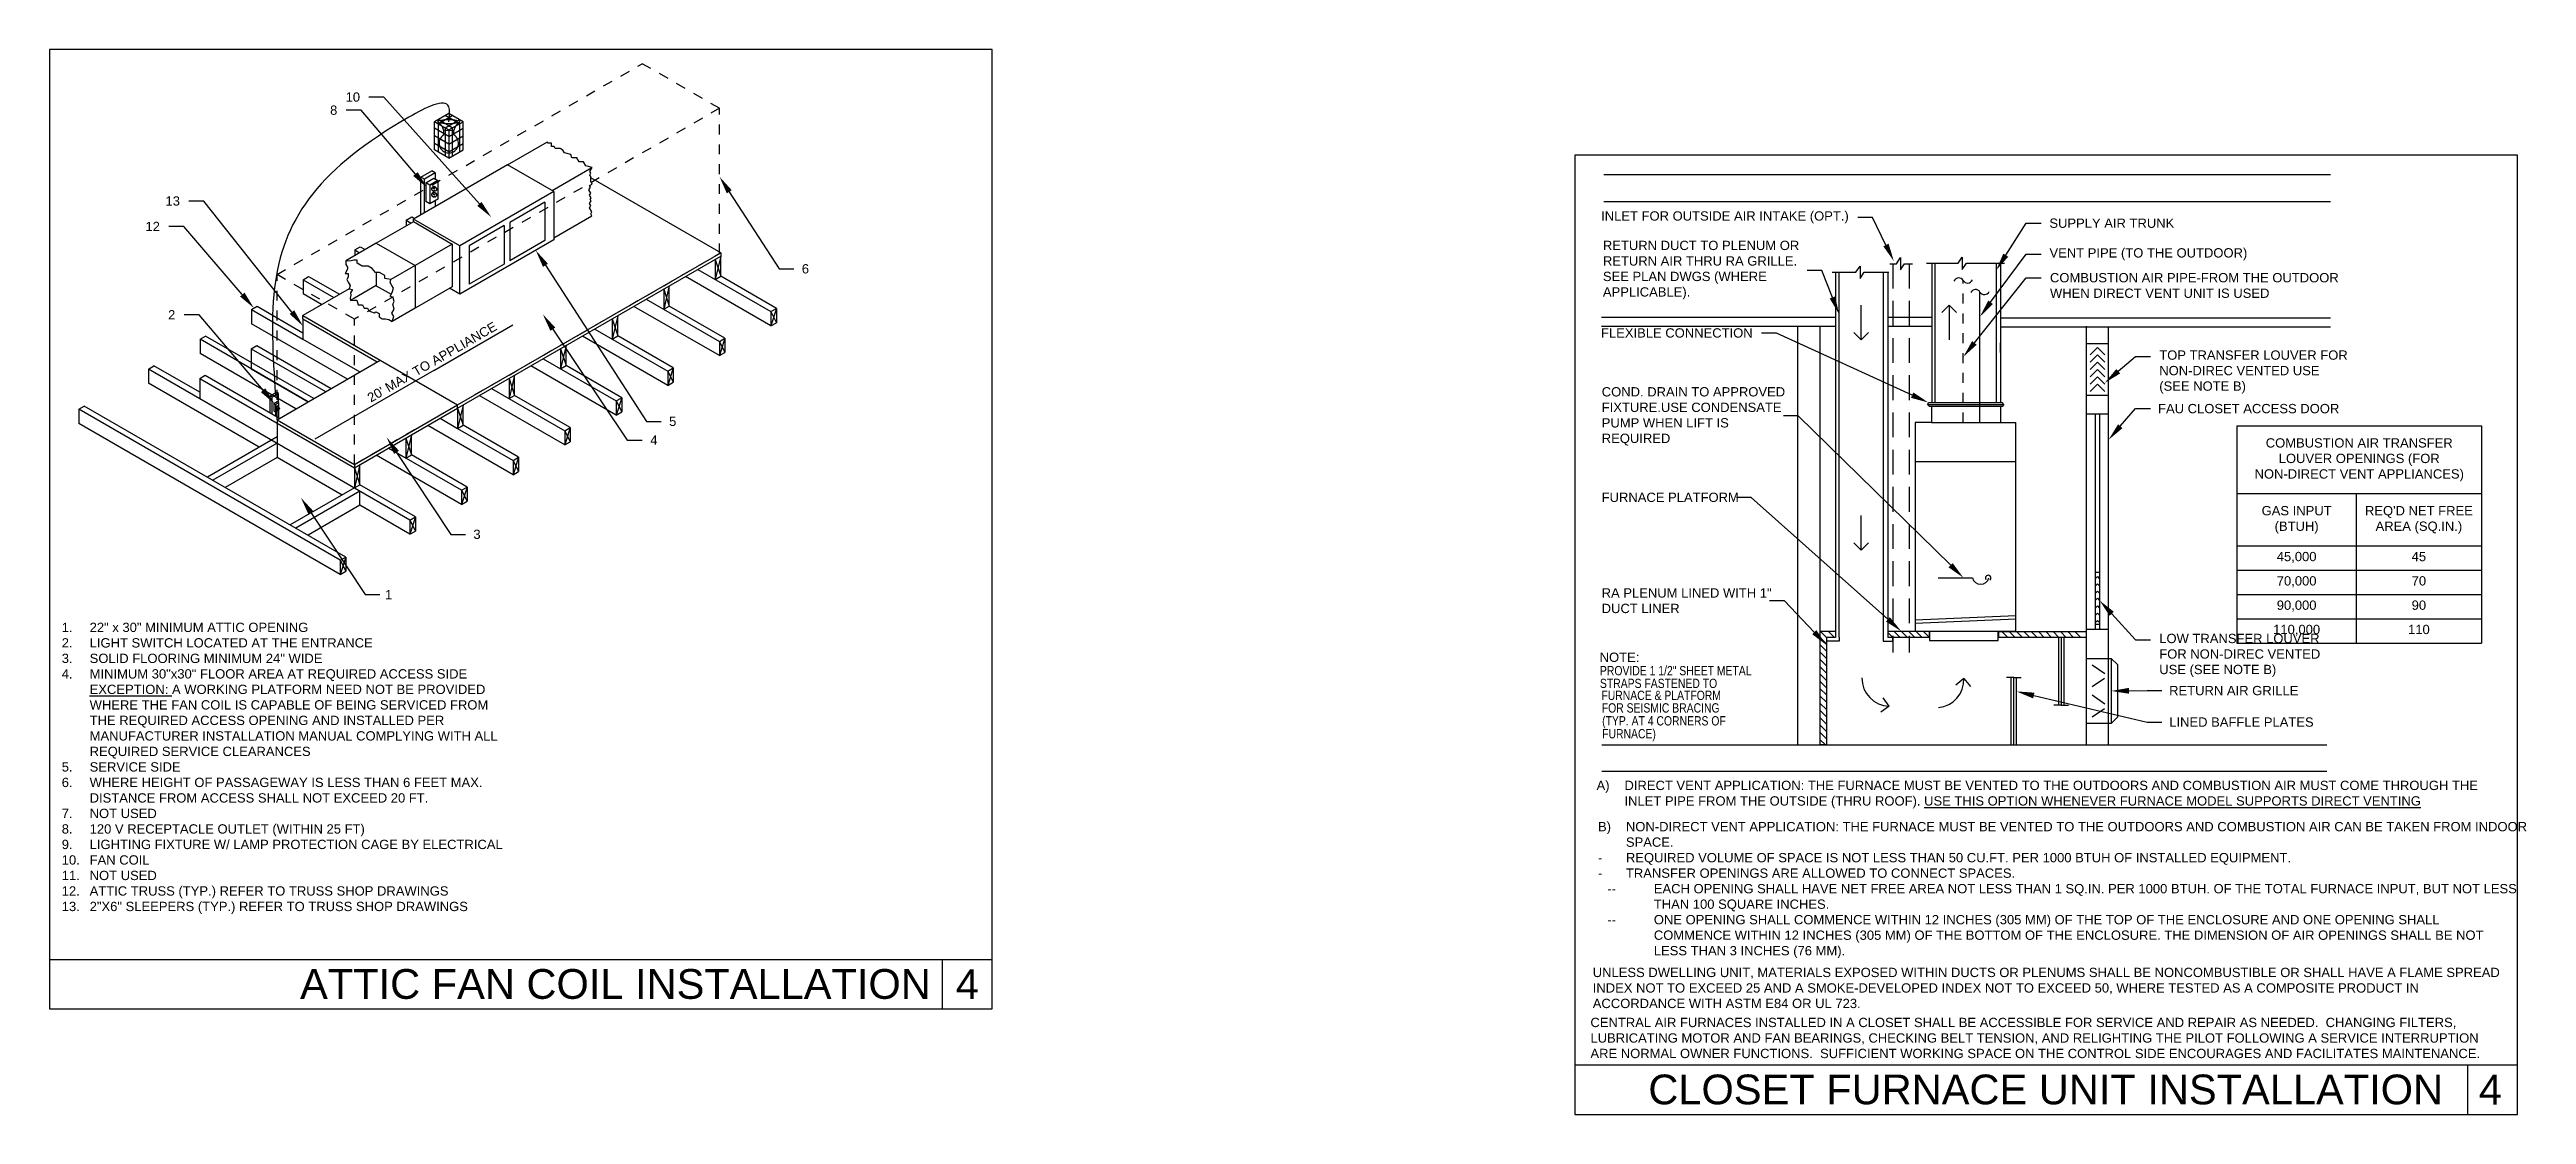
# Model space of a CAD drawing. Header units: inches. Extents: x -22 to 145, y -20 to 61.
# Drawn here: x 9.62 to 34.58, y -20.41 to -9.68 of the extents above; entities that cross this region are included whole.
import ezdxf
from ezdxf import colors
from ezdxf.entities.mleader import LeaderData, LeaderLine
from ezdxf.enums import TextEntityAlignment as Align
from ezdxf.math import Vec2, Vec3

# ---------------------------------------------------------------- set-up
doc = ezdxf.new("R2010")
doc.units = ezdxf.units.IN
doc.header["$MEASUREMENT"] = 0
for name, pattern in [('DASH', [0.25, 0.125, -0.125]), ('DASHED2', [0.375, 0.25, -0.125]), ('DASHEDX2', [1.5, 1, -0.5])]:
    doc.linetypes.add(name, pattern=pattern)
for name, color, linetype in [('1-MECH_EQUIP', 5, 'Continuous'), ('GEC_BORDER', 2, 'Continuous'), ('M-DET-MEDIUM', 3, 'Continuous'), ('M-DET-THIN', 9, 'Continuous'), ('M-DET-TXT', 2, 'Continuous'), ('M-DET-WIDE', 255, 'Continuous'), ('NORM', 3, 'Continuous')]:
    doc.layers.add(name, color=color, linetype=linetype)
doc.styles.add('ARC-TEXT', font='arial.ttf', dxfattribs={"width": 1.00018, "height": 0.0938})
doc.styles.get("Standard").update_dxf_attribs({"font": 'arial.ttf'})
doc.styles.add('TITLE1', font='arial.ttf')

msp = doc.modelspace()

# ---------------------------------------------------------------- texts
at = {"layer": 'M-DET-TXT'}
msp.add_text("20' MAX TO APPLIANCE", height=0.09375, rotation=30, dxfattribs=at).set_placement((12.85652, -13.23971))
at = {"layer": 'M-DET-TXT', "style": 'ARC-TEXT'}
msp.add_text('NOTE:', height=0.09375, dxfattribs=at).set_placement((25.24133, -15.85196))
at = {"layer": 'M-DET-TXT', "style": 'ARC-TEXT', "width": 0.8}
for s, p in [('PROVIDE 1 1/2" SHEET METAL ', (25.24397, -15.98682)), ('STRAPS FASTENED TO ', (25.24397, -16.11519)), ('FURNACE & PLATFORM ', (25.25886, -16.236)), ('FOR SEISMIC BRACING', (25.26258, -16.36245)), ('(TYP. AT 4 CORNERS OF', (25.2663, -16.49262)), ('FURNACE)', (25.2663, -16.62278))]:
    msp.add_text(s, height=0.09375, dxfattribs=at).set_placement(p)
at = {"layer": 'M-DET-TXT', "style": 'TITLE1'}
msp.add_text('4', height=0.3, dxfattribs=at).set_placement((18.86928, -19.1), align=Align.MIDDLE_CENTER)
at = {"layer": 'M-DET-TXT'}
for s, insert, char_height, width, attachment_point, style in [('\\pi-0.28125,l0.375,t0.375;1.^I22" x 30" MINIMUM ATTIC OPENING\\P2.^ILIGHT SWITCH LOCATED AT THE ENTRANCE\\P3.^ISOLID FLOORING MINIMUM 24" WIDE\\P4.^IMINIMUM 30"x30" FLOOR AREA AT REQUIRED ACCESS SIDE\\P^I{\\LEXCEPTION:} A WORKING PLATFORM NEED NOT BE PROVIDED WHERE THE FAN COIL IS CAPABLE OF BEING SERVICED FROM THE REQUIRED ACCESS OPENING AND INSTALLED PER MANUFACTURER INSTALLATION MANUAL COMPLYING WITH ALL REQUIRED SERVICE CLEARANCES\\P5.^ISERVICE SIDE \\P6.^IWHERE HEIGHT OF PASSAGEWAY IS LESS THAN 6 FEET MAX.  DISTANCE FROM ACCESS SHALL NOT EXCEED 20 FT.\\P7.^INOT USED\\P8.^I120 V RECEPTACLE OUTLET (WITHIN 25 FT)\\P9.^ILIGHTING FIXTURE W/ LAMP PROTECTION CAGE BY ELECTRICAL\\P10.^IFAN COIL\\P11.^INOT USED \\P12.^IATTIC TRUSS (TYP.) REFER TO TRUSS SHOP DRAWINGS\\P13.^I2"X6" SLEEPERS (TYP.) REFER TO TRUSS SHOP DRAWINGS', (9.64852, -15.45675), 0.09375, 4.5063936, 1, 'ARC-TEXT'), ('\\pi-0.28125,l0.375,t0.375;A)^IDIRECT VENT APPLICATION: THE FURNACE MUST BE VENTED TO THE OUTDOORS AND COMBUSTION AIR MUST COME THROUGH THE INLET PIPE FROM THE OUTSIDE (THRU ROOF). {\\LUSE THIS OPTION WHENEVER FURNACE MODEL SUPPORTS DIRECT VENTING}', (25.11609, -17.04986), 0.09375, 9.1676234, 1, 'ARC-TEXT'), ('\\pi-0.28125,l0.375,t0.375;B)^INON-DIRECT VENT APPLICATION: THE FURNACE MUST BE VENTED TO THE OUTDOORS AND COMBUSTION AIR CAN BE TAKEN FROM INDOOR SPACE. \\P-^IREQUIRED VOLUME OF SPACE IS NOT LESS THAN 50 CU.FT. PER 1000 BTUH OF INSTALLED EQUIPMENT.\\P-^ITRANSFER OPENINGS ARE ALLOWED TO CONNECT SPACES.\\P\\pi-0.46875,l0.65625,t0.65625;--^IEACH OPENING SHALL HAVE NET FREE AREA NOT LESS THAN 1 SQ.IN. PER 1000 BTUH. OF THE TOTAL FURNACE INPUT, BUT NOT LESS THAN 100 SQUARE INCHES.\\P--^IONE OPENING SHALL COMMENCE WITHIN 12 INCHES (305 MM) OF THE TOP OF THE ENCLOSURE AND ONE OPENING SHALL COMMENCE WITHIN 12 INCHES (305 MM) OF THE BOTTOM OF THE ENCLOSURE. THE DIMENSION OF AIR OPENINGS SHALL BE NOT LESS THAN 3 INCHES (76 MM).', (25.13082, -17.46536), 0.09375, 9.3604087, 1, 'ARC-TEXT'), ('ATTIC FAN COIL INSTALLATION  ', (18.50057, -19.1), 0.3, 9.078125, 6, 'TITLE1'), ('UNLESS DWELLING UNIT, MATERIALS EXPOSED WITHIN DUCTS OR PLENUMS SHALL BE NONCOMBUSTIBLE OR SHALL HAVE A FLAME SPREAD INDEX NOT TO EXCEED 25 AND A SMOKE-DEVELOPED INDEX NOT TO EXCEED 50, WHERE TESTED AS A COMPOSITE PRODUCT IN {\\H1.15592x; }ACCORDANCE WITH ASTM E84 OR UL 723.{\\H1.10395x; }', (25.17156, -18.93476), 0.09375, 9.2486367, 1, 'ARC-TEXT'), ('CENTRAL AIR FURNACES INSTALLED IN A CLOSET SHALL BE ACCESSIBLE FOR SERVICE AND REPAIR AS NEEDED.  CHANGING FILTERS, LUBRICATING MOTOR AND FAN BEARINGS, CHECKING BELT TENSION, AND RELIGHTING THE PILOT FOLLOWING A SERVICE INTERRUPTION ARE NORMAL OWNER FUNCTIONS.  SUFFICIENT WORKING SPACE ON THE CONTROL SIDE ENCOURAGES AND FACILITATES MAINTENANCE.', (25.14826, -19.43907), 0.09375, 9.1530114, 1, 'ARC-TEXT'), ('CLOSET FURNACE UNIT INSTALLATION', (33.74122, -20.16326), 0.3, 9.078125, 6, 'TITLE1'), ('4', (34.33397, -20.16326), 0.3, 9.078125, 6, 'TITLE1')]:
    msp.add_mtext(s, dxfattribs=dict(at, insert=insert, char_height=char_height, width=width, attachment_point=attachment_point, style=style))

# ---------------------------------------------------------------- blocks, each defined once
blk = doc.blocks.new('*X1106')
at = {"color": 0}
for p, q in [((747.1, 370.2), (741.4, 375.8)), ((754.1, 370.2), (748.5, 375.8)), ((761.2, 370.2), (755.6, 375.8)), ((768.3, 370.2), (762.6, 375.8)), ((775.4, 370.2), (769.7, 375.8)), ((782.4, 370.2), (776.8, 375.8)), ((789.5, 370.2), (783.8, 375.8)), ((796.6, 370.2), (790.9, 375.8)), ((803.6, 370.2), (798, 375.8)), ((810.7, 370.2), (805.1, 375.8)), ((817.8, 370.2), (812.1, 375.8))]:
    blk.add_line(p, q, dxfattribs=at)
blk = doc.blocks.new('*T1134')
at = {"layer": 'M-DET-TXT', "color": 0, "linetype": 'ByBlock', "lineweight": -2, "transparency": 16777216}
for p, q in [((0, 0), (2.465, 0)), ((0, 0), (0, -2.189)), ((2.465, 0), (2.465, -2.189)), ((0, -0.682), (2.465, -0.682)), ((1.202, -0.682), (1.202, -2.189)), ((0, -1.209), (2.465, -1.209)), ((0, -1.454), (2.465, -1.454)), ((0, -1.699), (2.465, -1.699)), ((0, -1.944), (2.465, -1.944)), ((0, -2.189), (2.465, -2.189))]:
    blk.add_line(p, q, dxfattribs=at)
at = {"layer": 'M-DET-TXT', "color": 0, "transparency": 16777216}
for s, insert, char_height, width, attachment_point in [('COMBUSTION AIR TRANSFER LOUVER OPENINGS (FOR NON-DIRECT VENT APPLIANCES)', (1.232, -0.341), 0.09375, 2.34452, 5), ('GAS INPUT (BTUH)', (0.601, -0.946), 0.09375, 1.08199, 5), ("REQ'D NET FREE AREA (SQ.IN.)", (1.833, -0.946), 0.09375, 1.14254, 5), ('45,000', (0.601, -1.269), 0.0938, 1.08199, 2), ('45', (1.833, -1.269), 0.0938, 1.14254, 2), ('70,000', (0.601, -1.514), 0.0938, 1.08199, 2), ('70', (1.833, -1.514), 0.0938, 1.14254, 2), ('90,000', (0.601, -1.759), 0.0938, 1.08199, 2), ('90', (1.833, -1.759), 0.0938, 1.14254, 2), ('110,000', (0.601, -2.004), 0.0938, 1.08199, 2), ('110', (1.833, -2.004), 0.0938, 1.14254, 2)]:
    blk.add_mtext(s, dxfattribs=dict(at, insert=insert, char_height=char_height, width=width, attachment_point=attachment_point))

# ---------------------------------------------------------------- linework, layer by layer
at = {"layer": '1-MECH_EQUIP', "color": 1, "linetype": 'DASHEDX2', "ltscale": 0.05}
msp.add_line((12.69114, -13.86092), (16.37174, -11.73592), dxfattribs=at)
at = {"layer": 'GEC_BORDER', "color": 3}
for p, q in [((9.61928, -18.85), (19.11928, -18.85)), ((18.61928, -19.35), (18.61928, -18.85)), ((24.99122, -19.91326), (34.49122, -19.91326)), ((33.99122, -20.41326), (33.99122, -19.91326))]:
    msp.add_line(p, q, dxfattribs=at)
at = {"layer": 'GEC_BORDER', "color": 5}
msp.add_line((18.61928, -19.35), (18.61928, -18.85), dxfattribs=at)
at = {"layer": 'GEC_BORDER', "color": 3}
for points in [[(19.11928, -9.68), (9.61928, -9.68), (9.61928, -19.35), (19.11928, -19.35)], [(24.99122, -20.41326), (34.49122, -20.41326), (34.49122, -10.74326), (24.99122, -10.74326)]]:
    msp.add_lwpolyline(points, close=True, dxfattribs=at)
at = {"layer": 'M-DET-MEDIUM'}
for p, q in [((13.57076, -10.44881), (13.64265, -10.49031)), ((14.23562, -10.84126), (14.63672, -10.60968)), ((14.64227, -10.62303), (14.63672, -10.60968)), ((14.67835, -10.62303), (14.64227, -10.62303)), ((14.67835, -10.65684), (14.67835, -10.62303)), ((14.70446, -10.65684), (14.67835, -10.65684)), ((14.71608, -10.67696), (14.70446, -10.65684)), ((14.76412, -10.67696), (14.71608, -10.67696)), ((14.79313, -10.69371), (14.76412, -10.67696)), ((14.80958, -10.7222), (14.79313, -10.69371)), ((14.87355, -10.73777), (14.80958, -10.7222)), ((13.36266, -10.96586), (13.47092, -10.90336)), ((13.36266, -11.34526), (13.36266, -10.96586)), ((13.3981, -10.98632), (13.36266, -10.96586)), ((13.50635, -10.92382), (13.3981, -10.98632)), ((13.4115, -11.02382), (13.49295, -10.9768)), ((13.50635, -10.92382), (13.47092, -10.90336)), ((13.49295, -10.9768), (13.53367, -11.00031)), ((13.50635, -10.92382), (13.50635, -10.98454)), ((14.68467, -11.10051), (15.08576, -10.86894)), ((14.88257, -10.77085), (14.87355, -10.73777)), ((14.93418, -10.77085), (14.88257, -10.77085)), ((14.95802, -10.81215), (14.93418, -10.77085)), ((15.00081, -10.81215), (14.95802, -10.81215)), ((15.02364, -10.8517), (15.00081, -10.81215)), ((15.08845, -10.86739), (15.02364, -10.8517)), ((15.06456, -10.90877), (15.08845, -10.86739)), ((15.07523, -10.92725), (15.06456, -10.90877)), ((15.06522, -10.94458), (15.07523, -10.92725)), ((15.07372, -10.95929), (15.06522, -10.94458)), ((15.07372, -10.98552), (15.07372, -10.95929)), ((13.3981, -11.3248), (13.3981, -10.98632)), ((13.45223, -11.04733), (13.4115, -11.02382)), ((13.4115, -11.02382), (13.4115, -11.2119)), ((13.45223, -11.23541), (13.4115, -11.2119)), ((13.53367, -11.00031), (13.45223, -11.04733)), ((13.45223, -11.04733), (13.45223, -11.23541)), ((13.53367, -11.18839), (13.45223, -11.23541)), ((13.48515, -11.10726), (13.48119, -11.10498)), ((13.48515, -11.16592), (13.48119, -11.16363)), ((13.49103, -11.0869), (13.49103, -11.07431)), ((13.49103, -11.14556), (13.49103, -11.13296)), ((13.50278, -11.0869), (13.50278, -11.07431)), ((13.50278, -11.14556), (13.50278, -11.13296)), ((13.50866, -11.06654), (13.5047, -11.06425)), ((13.50866, -11.1252), (13.5047, -11.12291)), ((13.50635, -11.20416), (13.50635, -11.2623)), ((13.53367, -11.00031), (13.53367, -11.18839)), ((14.61074, -11.21846), (14.25811, -11.42205)), ((14.61074, -11.21846), (14.61074, -11.60631)), ((15.05476, -11.09458), (15.07011, -11.06798)), ((15.07329, -11.12667), (15.05476, -11.09458)), ((15.06077, -11.14835), (15.07329, -11.12667)), ((15.07658, -11.17573), (15.06077, -11.14835)), ((15.06083, -11.0519), (15.0894, -11.0354)), ((15.07011, -11.06798), (15.06083, -11.0519)), ((15.06158, -11.23183), (15.07711, -11.20494)), ((15.07367, -11.25277), (15.06158, -11.23183)), ((15.06841, -11.18987), (15.07658, -11.17573)), ((15.07711, -11.20494), (15.06841, -11.18987)), ((15.07372, -11.00825), (15.07372, -10.98552)), ((15.0894, -11.0354), (15.07372, -11.00825)), ((13.28565, -11.41646), (12.91241, -11.63195)), ((13.21416, -11.40002), (13.26992, -11.36782)), ((13.21416, -11.40002), (13.21416, -11.45773)), ((13.21416, -11.40002), (13.26414, -11.42888)), ((13.26992, -11.36782), (13.29675, -11.38331)), ((13.28565, -11.41646), (13.28565, -11.38972)), ((14.20115, -11.45494), (13.84853, -11.65853)), ((14.20115, -11.45494), (14.20115, -11.84279)), ((14.25811, -11.42205), (14.25811, -11.8099)), ((14.70298, -11.57653), (15.08576, -11.35553)), ((15.06104, -11.27463), (15.07367, -11.25277)), ((15.0852, -11.31647), (15.06104, -11.27463)), ((15.0742, -11.33552), (15.0852, -11.31647)), ((15.08576, -11.35553), (15.0742, -11.33552)), ((12.91241, -11.63195), (12.60678, -11.80841)), ((12.69455, -11.70002), (12.75031, -11.66782)), ((12.69455, -11.70002), (12.69455, -11.75773)), ((12.69455, -11.70002), (12.74453, -11.72888)), ((12.75031, -11.66782), (12.80029, -11.69668)), ((12.91241, -11.63011), (13.30439, -11.85642)), ((13.67763, -11.64093), (13.30439, -11.85642)), ((13.84853, -11.65853), (13.84853, -12.04638)), ((14.61074, -11.60631), (14.25811, -11.8099)), ((16.3842, -11.72873), (16.3842, -11.76319)), ((12.17493, -12.00002), (12.23069, -11.96782)), ((12.23069, -11.96782), (12.54154, -12.14729)), ((12.62148, -11.89532), (12.59801, -11.93597)), ((12.59801, -11.93597), (12.62928, -11.93597)), ((12.64498, -11.81422), (12.60678, -11.80841)), ((12.60678, -11.80841), (12.60678, -11.84819)), ((12.60678, -11.84819), (12.62148, -11.87364)), ((12.62928, -11.97314), (12.6148, -11.99823)), ((12.62148, -11.87364), (12.62148, -11.89532)), ((12.62928, -11.93597), (12.62928, -11.97314)), ((12.68474, -11.80189), (12.64498, -11.81422)), ((12.71865, -11.80189), (12.68474, -11.80189)), ((12.71865, -11.83332), (12.71865, -11.80189)), ((12.76839, -11.86204), (12.71865, -11.83332)), ((12.82927, -11.86204), (12.76839, -11.86204)), ((12.86986, -11.88547), (12.82927, -11.86204)), ((12.90483, -11.92652), (12.86986, -11.88547)), ((12.94574, -11.92652), (12.90483, -11.92652)), ((12.91241, -11.92652), (12.91241, -12.06109)), ((12.99807, -11.95673), (12.94574, -11.92652)), ((12.99807, -11.98619), (12.99807, -11.95673)), ((13.30439, -11.85642), (13.06035, -11.99731)), ((13.30439, -11.85642), (13.30439, -12.28555)), ((14.20115, -11.84279), (13.84853, -12.04638)), ((16.88918, -12.46541), (16.02855, -11.96853)), ((16.15293, -11.89672), (16.88918, -12.32179)), ((16.32844, -11.79538), (16.32844, -11.99805)), ((16.32844, -11.99805), (16.3842, -11.96586)), ((16.3842, -11.96586), (16.3842, -11.76319)), ((16.94494, -12.2896), (16.3842, -11.96586)), ((12.17493, -12.00002), (12.17493, -12.14364)), ((12.17493, -12.00002), (12.48578, -12.17949)), ((12.3614, -12.2513), (12.17493, -12.14364)), ((12.6148, -11.99823), (12.63027, -12.02502)), ((12.63027, -12.02502), (12.64897, -12.05741)), ((12.64897, -12.05741), (12.63757, -12.09185)), ((12.63757, -12.09185), (12.67096, -12.0992)), ((12.65639, -12.15619), (12.64736, -12.18688)), ((12.64736, -12.18688), (12.65238, -12.20937)), ((12.67096, -12.0992), (12.65166, -12.13263)), ((12.65166, -12.13263), (12.65639, -12.15619)), ((12.91241, -12.05925), (12.65238, -12.20937)), ((12.65238, -12.20937), (12.68796, -12.20774)), ((12.68796, -12.20774), (12.71735, -12.20774)), ((12.71735, -12.20774), (12.73111, -12.25287)), ((12.91241, -12.06109), (13.06183, -12.14689)), ((13.06035, -11.99731), (12.99807, -11.98619)), ((13.05166, -12.16451), (13.072, -12.12928)), ((13.08181, -12.18191), (13.05166, -12.16451)), ((13.05294, -12.02703), (13.06035, -11.99731)), ((13.07055, -12.05753), (13.05294, -12.02703)), ((13.08658, -12.08529), (13.07055, -12.05753)), ((13.072, -12.12928), (13.08658, -12.08529)), ((13.07909, -12.24519), (13.09327, -12.22063)), ((13.09327, -12.22063), (13.08181, -12.18191)), ((13.67763, -12.07006), (13.30439, -12.28555)), ((15.63332, -12.19672), (16.36956, -12.62179)), ((15.80883, -12.09538), (15.80883, -12.29805)), ((15.86459, -12.26586), (15.86459, -12.06319)), ((11.65531, -12.30002), (11.71108, -12.26782)), ((11.65531, -12.30002), (11.65531, -12.44364)), ((11.65531, -12.30002), (12.17152, -12.59805)), ((12.62121, -13.0013), (11.65531, -12.44364)), ((11.71108, -12.26782), (12.17152, -12.53366)), ((12.17152, -12.39538), (12.17152, -12.36092)), ((12.17152, -12.39538), (12.17152, -12.59805)), ((12.73111, -12.25287), (12.77198, -12.25287)), ((12.77198, -12.25287), (12.79151, -12.28669)), ((12.79151, -12.28669), (12.82255, -12.28669)), ((12.82255, -12.28669), (12.83774, -12.31299)), ((12.83774, -12.31299), (12.89113, -12.33317)), ((12.89113, -12.33317), (12.90876, -12.323)), ((12.90876, -12.323), (12.94187, -12.34211)), ((12.94187, -12.34211), (12.94187, -12.37471)), ((12.94187, -12.37471), (12.97306, -12.39272)), ((12.97306, -12.39272), (13.00474, -12.39272)), ((13.00474, -12.39272), (13.03938, -12.40102)), ((13.03938, -12.40102), (13.07174, -12.41987)), ((13.06988, -12.33626), (13.09254, -12.29702)), ((13.08998, -12.37108), (13.06988, -12.33626)), ((13.30439, -12.28555), (13.07174, -12.41987)), ((13.07174, -12.41987), (13.08998, -12.37108)), ((13.09254, -12.29702), (13.07909, -12.24519)), ((15.28921, -12.39538), (15.28921, -12.59805)), ((15.34497, -12.56586), (15.34497, -12.36319)), ((16.36956, -12.76541), (15.50894, -12.26853)), ((15.80883, -12.29805), (15.86459, -12.26586)), ((16.42532, -12.5896), (15.86459, -12.26586)), ((16.88918, -12.32179), (16.94494, -12.2896)), ((16.88918, -12.32179), (16.88918, -12.46541)), ((16.88918, -12.46541), (16.94494, -12.43322)), ((16.94494, -12.2896), (16.94494, -12.43322)), ((27.23902, -12.46874), (27.46483, -12.46874)), ((11.1357, -12.60002), (11.19146, -12.56782)), ((12.22597, -13.22949), (11.1357, -12.60002)), ((11.1357, -12.60002), (11.1357, -12.74364)), ((12.28173, -13.19729), (11.19146, -12.56782)), ((11.65191, -12.69538), (11.70767, -12.66319)), ((11.65191, -12.69538), (11.65191, -12.89805)), ((14.7696, -12.69538), (14.7696, -12.89805)), ((14.82536, -12.86586), (14.82536, -12.66319)), ((15.84995, -13.06541), (14.98932, -12.56853)), ((15.1137, -12.49672), (15.84995, -12.92179)), ((15.28921, -12.59805), (15.34497, -12.56586)), ((15.90571, -12.8896), (15.34497, -12.56586)), ((16.36956, -12.62179), (16.42532, -12.5896)), ((16.36956, -12.62179), (16.36956, -12.76541)), ((16.42532, -12.5896), (16.42532, -12.73322)), ((10.61608, -12.90002), (10.67184, -12.86782)), ((13.25187, -14.42179), (10.61608, -12.90002)), ((10.61608, -12.90002), (10.61608, -13.04364)), ((11.13229, -13.13366), (10.67184, -12.86782)), ((11.13229, -12.99538), (11.18805, -12.96319)), ((11.91171, -13.41092), (12.95094, -12.81092)), ((14.30574, -13.16586), (14.30574, -12.96319)), ((15.33033, -13.36541), (14.46971, -12.86853)), ((14.59408, -12.79672), (15.33033, -13.22179)), ((14.7696, -12.89805), (14.82536, -12.86586)), ((15.38609, -13.1896), (14.82536, -12.86586)), ((15.84995, -12.92179), (15.90571, -12.8896)), ((15.84995, -12.92179), (15.84995, -13.06541)), ((15.90571, -12.8896), (15.90571, -13.03322)), ((16.36956, -12.76541), (16.42532, -12.73322)), ((11.73157, -13.68767), (10.61608, -13.04364)), ((11.13229, -12.99538), (11.13229, -13.19805)), ((14.81072, -13.66541), (13.95009, -13.16853)), ((14.07447, -13.09672), (14.81072, -13.52179)), ((14.24998, -12.99538), (14.24998, -13.19805)), ((14.24998, -13.19805), (14.30574, -13.16586)), ((14.86648, -13.4896), (14.30574, -13.16586)), ((15.33033, -13.22179), (15.38609, -13.1896)), ((15.33033, -13.22179), (15.33033, -13.36541)), ((15.38609, -13.1896), (15.38609, -13.33322)), ((15.84995, -13.06541), (15.90571, -13.03322)), ((9.91393, -13.3054), (9.96969, -13.27321)), ((12.54972, -14.82717), (9.91393, -13.3054)), ((9.91393, -13.3054), (9.91393, -13.44902)), ((12.54972, -14.97079), (9.91393, -13.44902)), ((12.60548, -14.79498), (9.96969, -13.27321)), ((11.91171, -13.41092), (11.91171, -13.44538)), ((11.91171, -13.41092), (12.69114, -13.86092)), ((11.91171, -13.44538), (11.91171, -13.79167)), ((12.69114, -13.86092), (13.73037, -13.26092)), ((12.69114, -13.89538), (13.73037, -13.29538)), ((14.2911, -13.96541), (13.43048, -13.46853)), ((13.73037, -13.29538), (13.73037, -13.26092)), ((13.73037, -13.29538), (13.73037, -13.49805)), ((13.73037, -13.49805), (13.78613, -13.46586)), ((13.78613, -13.46586), (13.78613, -13.26319)), ((14.34686, -13.7896), (13.78613, -13.46586)), ((15.33033, -13.36541), (15.38609, -13.33322)), ((11.91171, -13.58366), (11.20956, -13.98905)), ((11.91171, -13.64805), (11.26532, -14.02124)), ((13.77148, -14.12179), (13.03524, -13.69672)), ((13.21075, -13.59538), (13.21075, -13.79805)), ((13.26651, -13.76586), (13.26651, -13.56319)), ((13.73037, -13.49805), (14.2911, -13.82179)), ((14.81072, -13.52179), (14.86648, -13.4896)), ((14.81072, -13.52179), (14.81072, -13.66541)), ((14.81072, -13.66541), (14.86648, -13.63322)), ((14.86648, -13.4896), (14.86648, -13.63322)), ((11.91171, -13.79167), (11.3897, -14.09305)), ((12.56676, -14.16986), (11.91171, -13.79167)), ((12.69114, -13.86092), (12.69114, -13.89538)), ((12.69114, -13.89538), (12.69114, -14.09805)), ((12.7469, -14.06586), (12.7469, -13.86319)), ((13.77148, -14.26541), (12.91086, -13.76853)), ((13.21075, -13.79805), (13.26651, -13.76586)), ((13.82725, -14.0896), (13.26651, -13.76586)), ((14.2911, -13.82179), (14.34686, -13.7896)), ((14.2911, -13.82179), (14.2911, -13.96541)), ((14.2911, -13.96541), (14.34686, -13.93322)), ((14.34686, -13.7896), (14.34686, -13.93322)), ((12.69114, -14.09805), (12.04475, -14.47124)), ((12.7469, -14.13024), (12.10051, -14.50344)), ((12.69114, -14.09805), (12.7469, -14.06586)), ((13.30763, -14.3896), (12.7469, -14.06586)), ((12.7469, -14.27386), (12.7469, -14.13024)), ((13.77148, -14.12179), (13.82725, -14.0896)), ((13.77148, -14.12179), (13.77148, -14.26541)), ((13.82725, -14.0896), (13.82725, -14.23322)), ((12.7469, -14.27386), (12.22489, -14.57525)), ((13.25187, -14.56541), (12.7469, -14.27386)), ((13.25187, -14.42179), (13.30763, -14.3896)), ((13.25187, -14.42179), (13.25187, -14.56541)), ((13.30763, -14.3896), (13.30763, -14.53322)), ((13.77148, -14.26541), (13.82725, -14.23322)), ((13.25187, -14.56541), (13.30763, -14.53322)), ((12.54972, -14.82717), (12.60548, -14.79498)), ((12.54972, -14.82717), (12.54972, -14.97079)), ((12.54972, -14.97079), (12.60548, -14.9386)), ((12.60548, -14.79498), (12.60548, -14.9386))]:
    msp.add_line(p, q, dxfattribs=at)
at = {"layer": 'M-DET-MEDIUM', "color": 3}
for p, q in [((16.3842, -11.72873), (15.07372, -10.9724)), ((13.73037, -13.26092), (16.3842, -11.72873)), ((13.73037, -13.29538), (16.3842, -11.76319)), ((27.61728, -11.92487), (27.61728, -15.6059)), ((27.65331, -15.6059), (27.65331, -11.92487)), ((28.09923, -11.92487), (28.09923, -15.6059)), ((28.1441, -11.92487), (28.1441, -15.6059)), ((12.63757, -12.09185), (12.17152, -12.36092)), ((12.17152, -12.36092), (13.73037, -13.26092)), ((12.17152, -12.39538), (12.9211, -12.82815)), ((27.23691, -15.54274), (27.23691, -12.46874)), ((27.46483, -15.54274), (27.46483, -12.46874)), ((27.87609, -12.60447), (27.87609, -12.25621)), ((28.76429, -12.25621), (28.69041, -12.3301)), ((28.76429, -12.25621), (28.76429, -12.60447)), ((28.76429, -12.25621), (28.83818, -12.3301)), ((30.14424, -12.46874), (30.14424, -13.16835)), ((30.37004, -13.16835), (30.37004, -12.47496)), ((11.65191, -12.69538), (12.40148, -13.12815)), ((11.70767, -12.66319), (12.45724, -13.09596)), ((12.17152, -12.59805), (12.74559, -12.92949)), ((27.87609, -12.60447), (27.80221, -12.53058)), ((27.87609, -12.60447), (27.94998, -12.53058)), ((30.37004, -12.64523), (30.14424, -12.64523)), ((30.1836, -12.7583), (30.25714, -12.68476)), ((30.25714, -12.68476), (30.33068, -12.7583)), ((12.10159, -13.3013), (11.1357, -12.74364)), ((11.18805, -12.96319), (11.93763, -13.39596)), ((11.65191, -12.89805), (12.22597, -13.22949)), ((30.1836, -12.83184), (30.25714, -12.7583)), ((30.1836, -12.90538), (30.25714, -12.83184)), ((30.1836, -12.97892), (30.25714, -12.90538)), ((30.25714, -12.7583), (30.33068, -12.83184)), ((30.25714, -12.83184), (30.33068, -12.90538)), ((30.25714, -12.90538), (30.33068, -12.97892)), ((11.13229, -12.99538), (12.69114, -13.89538)), ((11.84207, -13.17183), (11.90702, -13.13433)), ((11.84207, -13.34079), (11.84207, -13.17183)), ((11.86333, -13.1841), (11.84207, -13.17183)), ((11.92828, -13.1466), (11.86333, -13.1841)), ((11.86333, -13.35306), (11.86333, -13.1841)), ((11.87957, -13.24661), (11.91204, -13.22786)), ((11.92828, -13.1466), (11.90702, -13.13433)), ((11.92828, -13.23723), (11.91204, -13.22786)), ((11.92828, -13.23723), (11.92828, -13.1466)), ((30.14424, -13.16835), (30.14424, -16.68906)), ((30.37004, -13.16835), (30.14424, -13.16835)), ((30.1836, -13.05387), (30.25714, -12.98033)), ((30.1836, -13.12741), (30.25714, -13.05387)), ((30.25714, -12.98033), (30.33068, -13.05387)), ((30.25714, -13.05387), (30.33068, -13.12741)), ((30.37004, -16.68906), (30.37004, -13.16835)), ((11.87957, -13.24661), (11.89581, -13.25598)), ((11.87957, -13.24661), (11.87957, -13.32161)), ((11.87957, -13.32161), (11.89581, -13.33098)), ((11.89581, -13.25598), (11.92828, -13.23723)), ((11.89581, -13.25598), (11.89581, -13.33098)), ((11.89581, -13.33098), (11.92828, -13.31223)), ((11.90462, -13.27568), (11.91991, -13.26685)), ((11.90462, -13.30269), (11.90462, -13.27568)), ((11.90462, -13.30269), (11.90963, -13.2998)), ((11.907, -13.29828), (11.92365, -13.30789)), ((11.90847, -13.28527), (11.92323, -13.27675)), ((11.92365, -13.30324), (11.90847, -13.28527)), ((11.9384, -13.29472), (11.92323, -13.27675)), ((11.92365, -13.30324), (11.9384, -13.29472)), ((11.92365, -13.30789), (11.9384, -13.29937)), ((11.92365, -13.30789), (11.92365, -13.30324)), ((11.92828, -13.23723), (11.92828, -13.28273)), ((11.92828, -13.30521), (11.92828, -13.31223)), ((11.92828, -13.31223), (11.92828, -13.39056)), ((11.9384, -13.29472), (11.9384, -13.29937)), ((13.55485, -13.39672), (13.73037, -13.49805)), ((30.14424, -13.35223), (30.37004, -13.35223)), ((30.23379, -13.35223), (30.23379, -15.52139)), ((30.27998, -13.35223), (30.27998, -15.52139)), ((13.03524, -13.69672), (13.21075, -13.79805)), ((27.87609, -14.72535), (27.87609, -14.3771)), ((27.87609, -14.72535), (27.80221, -14.65147)), ((27.87609, -14.72535), (27.94998, -14.65147)), ((30.27998, -14.95093), (30.23379, -14.95093)), ((30.23379, -15.01382), (30.25714, -14.99047)), ((30.23379, -15.08736), (30.25714, -15.064)), ((30.23379, -15.1609), (30.25714, -15.13754)), ((30.23379, -15.23444), (30.25714, -15.21108)), ((30.25714, -14.99047), (30.27998, -15.01331)), ((30.25714, -15.064), (30.27998, -15.08685)), ((30.25714, -15.13754), (30.27998, -15.16038)), ((30.25714, -15.21108), (30.27998, -15.23392)), ((30.23379, -15.30938), (30.25714, -15.28603)), ((30.23379, -15.38292), (30.25714, -15.35957)), ((30.23379, -15.45646), (30.25714, -15.43311)), ((30.27998, -15.47406), (30.23379, -15.47406)), ((30.25714, -15.28603), (30.27998, -15.30887)), ((30.25714, -15.35957), (30.27998, -15.38241)), ((30.25714, -15.43311), (30.27998, -15.45595)), ((27.46483, -16.68906), (27.46483, -15.54274)), ((27.528, -15.6059), (27.46483, -15.54274)), ((27.46483, -15.54274), (27.61728, -15.54274)), ((27.528, -15.6699), (27.46483, -15.60674)), ((27.528, -15.74356), (27.46483, -15.68039)), ((27.528, -15.6059), (27.528, -16.68906)), ((27.61728, -15.6059), (27.528, -15.6059)), ((27.65331, -15.64192), (27.528, -15.64192)), ((27.60679, -15.6059), (27.54363, -15.54274)), ((27.65331, -15.6059), (27.65331, -15.64192)), ((28.09923, -15.6059), (28.09923, -15.64192)), ((28.09923, -15.64192), (28.19452, -15.64192)), ((28.1441, -15.54274), (28.56193, -15.54274)), ((28.19604, -15.6059), (28.1441, -15.55395)), ((28.56193, -15.6059), (28.1441, -15.6059)), ((28.19452, -15.64192), (28.19452, -15.6059)), ((28.2697, -15.6059), (28.20654, -15.54274)), ((28.34336, -15.6059), (28.2802, -15.54274)), ((28.41701, -15.6059), (28.35385, -15.54274)), ((28.49067, -15.6059), (28.42751, -15.54274)), ((28.56433, -15.6059), (28.50117, -15.54274)), ((28.56193, -15.54608), (28.55859, -15.54274)), ((28.56193, -15.54274), (28.56193, -15.6059)), ((28.56621, -15.54526), (28.56621, -15.63664)), ((29.25851, -15.63664), (29.25851, -15.54526)), ((29.26517, -15.54695), (30.14424, -15.54695)), ((29.26517, -15.6059), (29.26517, -15.54695)), ((30.14424, -15.6059), (29.26517, -15.6059)), ((29.86582, -15.6062), (29.86582, -16.28659)), ((29.89235, -15.6059), (29.89235, -16.28659)), ((29.91889, -15.6062), (29.91889, -16.28659)), ((30.14424, -15.52139), (30.37004, -15.52139)), ((27.528, -15.81722), (27.46483, -15.75405)), ((27.528, -15.89087), (27.46483, -15.82771)), ((27.528, -15.96453), (27.46483, -15.90137)), ((27.528, -16.03819), (27.46483, -15.97502)), ((27.528, -16.11185), (27.46483, -16.04868)), ((27.528, -16.1855), (27.46483, -16.12234)), ((27.528, -16.25916), (27.46483, -16.19599)), ((28.15855, -16.29925), (28.09764, -16.21434)), ((28.91236, -16.01942), (28.83231, -16.08658)), ((28.91236, -16.01942), (28.97952, -16.09947)), ((29.41474, -16.00837), (29.34044, -16.00837)), ((29.38821, -16.68875), (29.38821, -16.00837)), ((29.41474, -16.00837), (29.48903, -16.00837)), ((29.41474, -16.68906), (29.41474, -16.00837)), ((29.44127, -16.68875), (29.44127, -16.00837)), ((27.528, -16.33282), (27.46483, -16.26965)), ((27.528, -16.40647), (27.46483, -16.34331)), ((27.528, -16.48013), (27.46483, -16.41696)), ((28.15855, -16.29925), (28.07364, -16.36015)), ((29.89235, -16.28659), (29.81806, -16.28659)), ((29.89235, -16.28659), (29.96665, -16.28659)), ((27.528, -16.55379), (27.46483, -16.49062)), ((27.528, -16.62744), (27.46483, -16.56428)), ((27.51595, -16.68906), (27.46483, -16.63794)), ((27.528, -16.68906), (27.46483, -16.68906))]:
    msp.add_line(p, q, dxfattribs=at)
at = {"layer": 'M-DET-MEDIUM', "color": 3, "linetype": 'DASHED2'}
for p, q in [((28.19452, -11.83822), (28.19452, -15.75848)), ((28.36119, -11.83822), (28.36119, -15.75848))]:
    msp.add_line(p, q, dxfattribs=at)
at = {"layer": 'M-DET-MEDIUM', "color": 3}
for points in [[(27.58345, -11.92487), (27.82446, -11.92487), (27.86612, -11.86237), (27.86612, -11.98737), (27.90779, -11.92487), (28.15444, -11.92487)], [(28.16547, -11.83822), (28.23122, -11.83822), (28.27289, -11.77572), (28.27289, -11.90072), (28.31455, -11.83822), (28.39389, -11.83822)], [(28.53649, -11.83353), (28.85415, -11.83353), (28.89582, -11.77103), (28.89582, -11.89603), (28.93749, -11.83353), (29.32077, -11.83353)]]:
    msp.add_lwpolyline(points, dxfattribs=at)
at = {"layer": 'M-DET-MEDIUM'}
for centre, radius in [((13.49691, -11.0869), 0.02351), ((13.49691, -11.14556), 0.02351), ((13.49691, -11.09899), 0.00283), ((13.49691, -11.15765), 0.00283)]:
    msp.add_circle(centre, radius, dxfattribs=at)
for centre, radius, start, end in [((13.47369, -10.51794), 0.12068, 349.505901, 59.673721), ((13.8116, -10.51794), 0.12068, 120.326279, 190.494099), ((13.64215, -10.62401), 0.09773, 120.6349, 270.292934), ((13.64315, -10.62401), 0.09773, 269.707066, 59.3651), ((13.49295, -11.08461), 0.02351, 60, 240), ((13.49295, -11.14327), 0.02351, 60, 240)]:
    msp.add_arc(centre, radius, start, end, dxfattribs=at)
at = {"layer": 'M-DET-MEDIUM', "color": 3}
for centre, radius, start, end in [((11.90173, -13.33323), 0.00493, 124.733663, 256.590927), ((11.90173, -13.34283), 0.00493, 103.409073, 256.590927), ((11.90173, -13.35242), 0.00493, 103.409073, 256.590927), ((11.90173, -13.36201), 0.00493, 103.409073, 256.590927), ((11.90173, -13.37161), 0.00493, 103.409073, 189.622714), ((11.88487, -13.28919), 0.02392, 325.62198, 34.37802), ((11.90756, -13.32833), 0.00493, 283.409073, 76.590927), ((11.90756, -13.33792), 0.00493, 283.409073, 76.590927), ((11.90756, -13.34751), 0.00493, 283.409073, 76.590927), ((11.90756, -13.35711), 0.00493, 283.409073, 76.590927), ((11.90756, -13.3667), 0.00493, 283.409073, 76.590927), ((11.90756, -13.37629), 0.00493, 306.05701, 76.590927), ((11.89604, -13.28036), 0.02743, 7.563935, 29.508013), ((28.1719, -16.00994), 0.28962, 180.741814, 267.357835), ((28.62997, -16.03018), 0.28259, 275.194892, 2.182092)]:
    msp.add_arc(centre, radius, start, end, dxfattribs=at)
at = {"layer": 'M-DET-MEDIUM'}
msp.add_ellipse((13.64265, -10.4073), major_axis=(0.11251, 0), ratio=0.20586795, dxfattribs=at)
msp.add_ellipse((13.64265, -10.47151), major_axis=(0.07707, 0), ratio=0.29873471, start_param=3.97314937, end_param=5.45162859, dxfattribs=at)
msp.add_spline([(13.64265, -10.4073), (13.64265, -10.25632), (13.2409, -10.36196), (11.89581, -12.01638), (11.89581, -13.16535)], degree=3, dxfattribs=at)
at = {"layer": 'M-DET-THIN', "linetype": 'DASHEDX2', "ltscale": 0.05}
for p, q in [((11.91171, -11.94745), (15.59232, -9.82245)), ((16.37174, -10.27245), (15.59232, -9.82245)), ((16.37174, -10.27245), (12.69114, -12.39745)), ((16.37174, -11.73592), (16.37174, -10.27245)), ((11.91171, -13.41092), (11.91171, -11.94745)), ((12.69114, -12.39745), (11.91171, -11.94745)), ((12.69114, -13.86092), (12.69114, -12.39745))]:
    msp.add_line(p, q, dxfattribs=at)
at = {"layer": 'M-DET-THIN', "color": 9}
for p, q in [((13.64265, -10.3243), (13.49888, -10.4073)), ((13.49888, -10.4073), (13.64265, -10.49031)), ((13.49888, -10.69249), (13.49888, -10.4073)), ((13.57076, -10.44881), (13.49888, -10.4073)), ((13.64265, -10.55569), (13.49888, -10.47269)), ((13.53482, -10.42805), (13.67859, -10.34505)), ((13.67859, -10.46956), (13.53482, -10.38655)), ((13.53482, -10.42805), (13.53482, -10.71324)), ((13.75047, -10.42805), (13.60671, -10.34505)), ((13.60671, -10.46956), (13.75047, -10.38655)), ((13.60671, -10.46956), (13.60671, -10.75474)), ((13.78641, -10.4073), (13.64265, -10.3243)), ((13.64265, -10.49031), (13.78641, -10.4073)), ((13.64265, -10.55569), (13.78641, -10.47269)), ((13.67859, -10.46956), (13.67859, -10.75474)), ((13.75047, -10.42805), (13.75047, -10.71324)), ((13.78641, -10.69249), (13.78641, -10.4073)), ((13.64265, -10.6329), (13.49888, -10.5499)), ((13.64265, -10.7101), (13.49888, -10.6271)), ((13.64265, -10.77549), (13.49888, -10.69249)), ((13.64265, -10.49031), (13.64265, -10.77549)), ((13.64265, -10.6329), (13.78641, -10.5499)), ((13.64265, -10.7101), (13.78641, -10.6271)), ((13.64265, -10.77549), (13.78641, -10.69249)), ((16.3842, -11.76319), (16.32844, -11.99805)), ((16.32844, -11.79538), (16.3842, -11.96586)), ((15.86459, -12.06319), (15.80883, -12.29805)), ((15.80883, -12.09538), (15.86459, -12.26586)), ((15.34497, -12.36319), (15.28921, -12.59805)), ((15.28921, -12.39538), (15.34497, -12.56586)), ((16.94494, -12.2896), (16.88918, -12.46541)), ((16.88918, -12.32179), (16.94494, -12.43322)), ((14.82536, -12.66319), (14.7696, -12.89805)), ((14.7696, -12.69538), (14.82536, -12.86586)), ((16.42532, -12.5896), (16.36956, -12.76541)), ((16.36956, -12.62179), (16.42532, -12.73322)), ((14.30574, -12.96319), (14.24998, -13.19805)), ((15.90571, -12.8896), (15.84995, -13.06541)), ((15.84995, -12.92179), (15.90571, -13.03322)), ((14.24998, -12.99538), (14.30574, -13.16586)), ((15.38609, -13.1896), (15.33033, -13.36541)), ((15.33033, -13.22179), (15.38609, -13.33322)), ((13.78613, -13.26319), (13.73037, -13.49805)), ((13.73037, -13.29538), (13.78613, -13.46586)), ((13.26651, -13.56319), (13.21075, -13.79805)), ((13.21075, -13.59538), (13.26651, -13.76586)), ((14.86648, -13.4896), (14.81072, -13.66541)), ((14.81072, -13.52179), (14.86648, -13.63322)), ((12.7469, -13.86319), (12.69114, -14.09805)), ((12.69114, -13.89538), (12.7469, -14.06586)), ((14.34686, -13.7896), (14.2911, -13.96541)), ((14.2911, -13.82179), (14.34686, -13.93322)), ((13.82725, -14.0896), (13.77148, -14.26541)), ((13.77148, -14.12179), (13.82725, -14.23322)), ((13.30763, -14.3896), (13.25187, -14.56541)), ((13.25187, -14.42179), (13.30763, -14.53322)), ((12.60548, -14.79498), (12.54972, -14.97079)), ((12.54972, -14.82717), (12.60548, -14.9386))]:
    msp.add_line(p, q, dxfattribs=at)
at = {"layer": 'M-DET-TXT'}
msp.add_line((13.49186, -12.91487), (14.28817, -12.45512), dxfattribs=at)
at = {"layer": 'M-DET-TXT', "color": 2}
msp.add_line((13.49186, -12.91487), (12.29389, -13.60652), dxfattribs=at)
at = {"layer": 'M-DET-WIDE'}
for p, q in [((14.23562, -10.84126), (13.28565, -11.38972)), ((14.70298, -11.11109), (14.23562, -10.84126)), ((25.28355, -10.93907), (32.60771, -10.93907)), ((14.70298, -11.11109), (13.75301, -11.65955)), ((14.70298, -11.11109), (14.70298, -11.59768)), ((25.28355, -11.21302), (32.60771, -11.21302)), ((13.75301, -11.65955), (13.28565, -11.38972)), ((13.28565, -11.41462), (13.67763, -11.64093)), ((13.67763, -11.64093), (13.67763, -12.07006)), ((14.70298, -11.59768), (13.75301, -12.14615)), ((13.75301, -12.14615), (13.75301, -11.65955)), ((28.58722, -11.83353), (28.58722, -13.2384)), ((28.62324, -13.2384), (28.62324, -11.83353)), ((29.237, -11.83353), (29.237, -13.2384)), ((29.28188, -11.83353), (29.28188, -13.16835)), ((13.75301, -12.14615), (13.64943, -12.08634)), ((25.25864, -12.37679), (27.61728, -12.37679)), ((25.25864, -12.46874), (27.61728, -12.46874)), ((28.1441, -12.37679), (28.58722, -12.37679)), ((28.1441, -12.46874), (28.58722, -12.46874)), ((29.28188, -12.38301), (32.60771, -12.38301)), ((29.28188, -12.47496), (32.60771, -12.47496)), ((29.28281, -13.2384), (29.28281, -13.16835)), ((28.41959, -13.43964), (28.41959, -15.54209)), ((28.5843, -13.43964), (28.41959, -13.43964)), ((28.54603, -13.25753), (28.56303, -13.2384)), ((28.54603, -13.25753), (29.31521, -13.25753)), ((28.56515, -13.27666), (28.54603, -13.25753)), ((28.56303, -13.2384), (29.29821, -13.2384)), ((29.29821, -13.27666), (28.56515, -13.27666)), ((28.5843, -13.27666), (28.5843, -13.43964)), ((28.5843, -13.43964), (29.43636, -13.43964)), ((29.28281, -13.43964), (29.28281, -13.27666)), ((29.31521, -13.25753), (29.29821, -13.2384)), ((29.31521, -13.25753), (29.29821, -13.27666)), ((29.43689, -13.44933), (29.43689, -13.43969)), ((29.43689, -15.54209), (29.43689, -13.44933)), ((28.42289, -13.83083), (29.43689, -13.83083)), ((28.65328, -15.00411), (28.99772, -15.00411)), ((28.41959, -15.42919), (29.43689, -15.3851)), ((28.41959, -15.46226), (29.43689, -15.41817)), ((28.41959, -15.54209), (29.43689, -15.54209)), ((28.56621, -15.63664), (29.25851, -15.63664)), ((30.14424, -15.81824), (30.39659, -15.81824)), ((30.20344, -15.88022), (30.33221, -15.96843)), ((30.39659, -15.81824), (30.45859, -15.87784)), ((30.39659, -15.81824), (30.39659, -16.47144)), ((30.45859, -15.87784), (30.45859, -16.40946)), ((30.32982, -16.01849), (30.20344, -16.10431)), ((30.20344, -16.18537), (30.33221, -16.27358)), ((30.39659, -16.47144), (30.14424, -16.47144)), ((30.32982, -16.32364), (30.20344, -16.40946)), ((30.45859, -16.40946), (30.39659, -16.47144)), ((25.26431, -16.68906), (32.57124, -16.68906)), ((25.26431, -16.95299), (32.57124, -16.95299))]:
    msp.add_line(p, q, dxfattribs=at)
for centre, radius, start, end in [((29.08122, -14.98324), 0.08607, 194.034143, 345.965857), ((29.15626, -15.00688), 0.02791, 307.030555, 215.023505)]:
    msp.add_arc(centre, radius, start, end, dxfattribs=at)
at = {"layer": 'NORM', "linetype": 'DASH', "ltscale": 0.5}
msp.add_line((28.90566, -13.43964), (28.90566, -12.00808), dxfattribs=at)
at = {"layer": 'NORM'}
for p, q in [((29.07394, -13.43964), (29.07394, -12.12416)), ((29.28188, -12.73236), (29.28188, -12.63547)), ((27.23691, -16.69226), (27.23691, -15.54274))]:
    msp.add_line(p, q, dxfattribs=at)
for centre, radius, start, end in [((28.86013, -12.03466), 0.05272, 30.280223, 156.201539), ((28.95017, -11.9829), 0.05108, 209.353977, 337.277915), ((29.02842, -12.15074), 0.05272, 30.280223, 156.201539), ((29.11846, -12.09898), 0.05108, 209.353977, 337.277915)]:
    msp.add_arc(centre, radius, start, end, dxfattribs=at)

# ---------------------------------------------------------------- block references
msp.add_blockref('*T1134', (31.66419, -13.47413))
at = {"layer": 'M-DET-MEDIUM', "color": 3, "xscale": 0.01041666666787933, "yscale": 0.01041666666787933, "zscale": 0.01041666666787933}
msp.add_blockref('*X1106', (21.57213, -19.4617), dxfattribs=at)

msp.set_redraw_order([(e.dxf.handle, doc.entitydb.next_handle()) for e in msp.query("TEXT MTEXT ATTDEF DIMENSION ARC_DIMENSION")])  # texts and dimensions are drawn at this point

# ---------------------------------------------------------------- leaders
at = {"layer": 'M-DET-TXT'}
ml = msp.add_multileader_mtext('Standard', dxfattribs=at)
ml.set_content('10', color=256)
ml.set_leader_properties()
ml.build(insert=Vec2(0, 0))
ml.multileader.update_dxf_attribs({"text_right_attachment_type": 2, "dogleg_length": 0.36, "arrow_head_size": 0.18})
ctx = ml.context
ctx.base_point, ctx.char_height, ctx.arrow_head_size, ctx.landing_gap_size, ctx.plane_origin = Vec3(12.53346, -10.15936), 0.09375, 0.18, 0.09, Vec3(18.72671, -11.74293)
ctx.right_attachment, ctx.text_align_type = 2, 2
notes = []
notes.append((ctx, [(1, (1, 1, 0), (12.98849, -10.15956), (-1, 0), 0.14988, [(0, [(14.07119, -11.3696)], 0, [])])]))
ctx.mtext.insert, ctx.mtext.defined_height, ctx.mtext.alignment, ctx.mtext.flow_direction = Vec3(12.74861, -10.11169), 0.16728, 3, 5
ml = msp.add_multileader_mtext('Standard', dxfattribs=at)
ml.set_content('8', color=256)
ml.set_leader_properties()
ml.build(insert=Vec2(0, 0))
ml.multileader.update_dxf_attribs({"text_right_attachment_type": 2, "dogleg_length": 0.36, "arrow_head_size": 0.18})
ctx = ml.context
ctx.base_point, ctx.char_height, ctx.arrow_head_size, ctx.landing_gap_size, ctx.plane_origin = Vec3(12.36783, -10.29158), 0.09375, 0.18, 0.09, Vec3(18.4977, -11.87515)
ctx.right_attachment, ctx.text_align_type = 2, 2
notes.append((ctx, [(1, (1, 1, 0), (12.75948, -10.29178), (-1, 0), 0.14988, [(0, [(13.42359, -11.072)], 0, [])])]))
ctx.mtext.insert, ctx.mtext.defined_height, ctx.mtext.alignment, ctx.mtext.flow_direction = Vec3(12.5196, -10.24391), 0.16728, 3, 5
ml = msp.add_multileader_mtext('Standard', dxfattribs=at)
ml.set_content('6', color=256)
ml.set_leader_properties()
ml.build(insert=Vec2(0, 0))
ml.multileader.update_dxf_attribs({"text_right_attachment_type": 2, "dogleg_length": 0.36, "arrow_head_size": 0.18})
ctx = ml.context
ctx.base_point, ctx.char_height, ctx.arrow_head_size, ctx.landing_gap_size, ctx.plane_origin = Vec3(17.12151, -11.89076), 0.09375, 0.18, 0.09, Vec3(20.47965, -11.26081)
ctx.right_attachment, ctx.text_align_type = 2, 2
notes.append((ctx, [(0, (1, 1, 0), (16.97163, -11.89076), (1, 0), 0.14988, [(0, [(16.37174, -10.96248)], 0, [])])]))
ctx.mtext.insert, ctx.mtext.defined_height, ctx.mtext.alignment, ctx.mtext.flow_direction = Vec3(17.27342, -11.84309), 0.16728, 3, 5
ml = msp.add_multileader_mtext('Standard', dxfattribs=at)
ml.set_content('13', color=256)
ml.set_leader_properties()
ml.build(insert=Vec2(0, 0))
ml.multileader.update_dxf_attribs({"text_right_attachment_type": 2, "dogleg_length": 0.36, "arrow_head_size": 0.18})
ctx = ml.context
ctx.base_point, ctx.char_height, ctx.arrow_head_size, ctx.landing_gap_size, ctx.plane_origin = Vec3(10.71808, -11.20729), 0.09375, 0.18, 0.09, Vec3(16.91165, -12.79085)
ctx.right_attachment, ctx.text_align_type = 2, 2
notes.append((ctx, [(1, (1, 1, 0), (11.17343, -11.20748), (-1, 0), 0.14988, [(0, [(12.17388, -12.46742)], 0, [])])]))
ctx.mtext.insert, ctx.mtext.defined_height, ctx.mtext.alignment, ctx.mtext.flow_direction = Vec3(10.93355, -11.15958), 0.16728, 3, 5
ml = msp.add_multileader_mtext('Standard', dxfattribs=at)
ml.set_content('12', color=256)
ml.set_leader_properties()
ml.build(insert=Vec2(0, 0))
ml.multileader.update_dxf_attribs({"text_right_attachment_type": 2, "dogleg_length": 0.36, "arrow_head_size": 0.18})
ctx = ml.context
ctx.base_point, ctx.char_height, ctx.arrow_head_size, ctx.landing_gap_size, ctx.plane_origin = Vec3(10.51693, -11.46358), 0.09375, 0.18, 0.09, Vec3(16.70953, -13.04714)
ctx.right_attachment, ctx.text_align_type = 2, 2
notes.append((ctx, [(1, (1, 1, 0), (10.97131, -11.46377), (-1, 0), 0.14988, [(0, [(11.67939, -12.28612)], 0, [])])]))
ctx.mtext.insert, ctx.mtext.defined_height, ctx.mtext.alignment, ctx.mtext.flow_direction = Vec3(10.73144, -11.4167), 0.16728, 3, 5
ml = msp.add_multileader_mtext('Standard', dxfattribs=at)
ml.set_content('INLET FOR OUTSIDE AIR INTAKE (OPT.)', color=256)
ml.set_leader_properties()
ml.build(insert=Vec2(0, 0))
ml.multileader.update_dxf_attribs({"text_right_attachment_type": 2, "dogleg_length": 0.36, "arrow_head_size": 0.18})
ctx = ml.context
ctx.base_point, ctx.char_height, ctx.arrow_head_size, ctx.landing_gap_size, ctx.plane_origin = Vec3(25.18269, -11.37106), 0.09375, 0.18, 0.09, Vec3(28.2056, -11.81234)
ctx.right_attachment, ctx.text_align_type = 2, 2
notes.append((ctx, [(0, (1, 1, 0), (27.9915, -11.37189), (-1, 0), 0.14988, [(0, [(28.2056, -11.81234)], 0, [])])]))
ctx.mtext.insert, ctx.mtext.alignment, ctx.mtext.flow_direction = Vec3(27.75162, -11.3104), 3, 5
ml = msp.add_multileader_mtext('Standard', dxfattribs=at)
ml.set_content('SUPPLY AIR TRUNK', color=256)
ml.set_leader_properties()
ml.build(insert=Vec2(0, 0))
ml.multileader.update_dxf_attribs({"text_right_attachment_type": 2, "dogleg_length": 0.14988, "arrow_head_size": 0.18})
ctx = ml.context
ctx.base_point, ctx.char_height, ctx.arrow_head_size, ctx.landing_gap_size, ctx.plane_origin = Vec3(29.68941, -11.43073), 0.09375, 0.18, 0.09, Vec3(29.28188, -12.05976)
ctx.right_attachment, ctx.text_align_type = 2, 2
notes.append((ctx, [(0, (1, 1, 0), (29.53954, -11.43073), (1, 0), 0.14988, [(0, [(29.237, -11.90442)], 0, [])])]))
ctx.mtext.insert, ctx.mtext.alignment, ctx.mtext.flow_direction = Vec3(31.03231, -11.38306), 3, 5
ml = msp.add_multileader_mtext('Standard', dxfattribs=at)
ml.set_content('5', color=256)
ml.set_leader_properties()
ml.build(insert=Vec2(0, 0))
ml.multileader.update_dxf_attribs({"text_right_attachment_type": 2, "dogleg_length": 0.36, "arrow_head_size": 0.18})
ctx = ml.context
ctx.base_point, ctx.char_height, ctx.arrow_head_size, ctx.landing_gap_size, ctx.plane_origin = Vec3(15.78369, -13.42823), 0.09375, 0.18, 0.09, Vec3(19.14182, -12.79828)
ctx.right_attachment, ctx.text_align_type = 2, 2
notes.append((ctx, [(0, (1, 1, 0), (15.63381, -13.42823), (1, 0), 0.14988, [(0, [(14.51935, -11.7037)], 0, [])])]))
ctx.mtext.insert, ctx.mtext.defined_height, ctx.mtext.alignment, ctx.mtext.flow_direction = Vec3(15.93585, -13.38056), 0.16728, 3, 5
ml = msp.add_multileader_mtext('Standard', dxfattribs=at)
ml.set_content('RETURN DUCT TO PLENUM OR RETURN AIR THRU RA GRILLE. SEE PLAN DWGS (WHERE APPLICABLE).', color=256)
ml.set_leader_properties()
ml.build(insert=Vec2(0, 0))
ml.multileader.update_dxf_attribs({"text_right_attachment_type": 2, "dogleg_length": 0.36, "arrow_head_size": 0.18})
ctx = ml.context
ctx.base_point, ctx.char_height, ctx.arrow_head_size, ctx.landing_gap_size, ctx.plane_origin = Vec3(25.18388, -11.66796), 0.09375, 0.18, 0.09, Vec3(28.63207, -12.34601)
ctx.right_attachment = 2
notes.append((ctx, [(0, (1, 1, 0), (27.48091, -11.90556), (-1, 0), 0.14988, [(0, [(27.65331, -12.34601)], 0, [])])]))
ctx.mtext.insert, ctx.mtext.width, ctx.mtext.flow_direction = Vec3(25.27388, -11.6073), 2.036953, 5
ml = msp.add_multileader_mtext('Standard', dxfattribs=at)
ml.set_content('VENT PIPE (TO THE OUTDOOR)', color=256)
ml.set_leader_properties()
ml.build(insert=Vec2(0, 0))
ml.multileader.update_dxf_attribs({"text_right_attachment_type": 2, "dogleg_length": 0.14988, "arrow_head_size": 0.18})
ctx = ml.context
ctx.base_point, ctx.char_height, ctx.arrow_head_size, ctx.landing_gap_size, ctx.plane_origin = Vec3(29.68941, -11.74312), 0.09375, 0.18, 0.09, Vec3(29.28188, -12.37215)
ctx.right_attachment, ctx.text_align_type = 2, 2
notes.append((ctx, [(0, (1, 1, 0), (29.53954, -11.74312), (1, 0), 0.14988, [(0, [(29.07394, -12.37215)], 0, [])])]))
ctx.mtext.insert, ctx.mtext.alignment, ctx.mtext.flow_direction = Vec3(31.7678, -11.68246), 3, 5
ml = msp.add_multileader_mtext('Standard', dxfattribs=at)
ml.set_content('COMBUSTION AIR PIPE-FROM THE OUTDOOR\\PWHEN DIRECT VENT UNIT IS USED ', color=256)
ml.set_leader_properties()
ml.build(insert=Vec2(0, 0))
ml.multileader.update_dxf_attribs({"text_right_attachment_type": 2, "dogleg_length": 0.14988, "arrow_head_size": 0.18})
ctx = ml.context
ctx.base_point, ctx.char_height, ctx.arrow_head_size, ctx.landing_gap_size, ctx.plane_origin = Vec3(29.68941, -11.98044), 0.09375, 0.18, 0.09, Vec3(29.28188, -12.60947)
ctx.right_attachment = 2
notes.append((ctx, [(0, (1, 1, 0), (29.53954, -11.98044), (1, 0), 0.14988, [(0, [(28.90566, -12.77775)], 0, [])])]))
ctx.mtext.insert, ctx.mtext.flow_direction = Vec3(29.77941, -11.93276), 5
ml = msp.add_multileader_mtext('Standard', dxfattribs=at)
ml.set_content('2', color=256)
ml.set_leader_properties()
ml.build(insert=Vec2(0, 0))
ml.multileader.update_dxf_attribs({"text_right_attachment_type": 2, "dogleg_length": 0.36, "arrow_head_size": 0.18})
ctx = ml.context
ctx.base_point, ctx.char_height, ctx.arrow_head_size, ctx.landing_gap_size, ctx.plane_origin = Vec3(10.73442, -12.35362), 0.09375, 0.18, 0.09, Vec3(16.86461, -13.93718)
ctx.right_attachment, ctx.text_align_type = 2, 2
notes.append((ctx, [(1, (1, 1, 0), (11.12639, -12.35381), (-1, 0), 0.14988, [(0, [(11.88769, -13.25129)], 0, [])])]))
ctx.mtext.insert, ctx.mtext.defined_height, ctx.mtext.alignment, ctx.mtext.flow_direction = Vec3(10.88651, -12.30675), 0.16728, 3, 5
ml = msp.add_multileader_mtext('Standard', dxfattribs=at)
ml.set_content('4', color=256)
ml.set_leader_properties()
ml.build(insert=Vec2(0, 0))
ml.multileader.update_dxf_attribs({"text_right_attachment_type": 2, "dogleg_length": 0.36, "arrow_head_size": 0.18})
ctx = ml.context
ctx.base_point, ctx.char_height, ctx.arrow_head_size, ctx.landing_gap_size, ctx.plane_origin = Vec3(15.59133, -13.61628), 0.09375, 0.18, 0.09, Vec3(18.94947, -12.98633)
ctx.right_attachment, ctx.text_align_type = 2, 2
notes.append((ctx, [(0, (1, 1, 0), (15.44146, -13.61628), (1, 0), 0.14988, [(0, [(14.59104, -12.34908)], 0, [])])]))
ctx.mtext.insert, ctx.mtext.defined_height, ctx.mtext.alignment, ctx.mtext.flow_direction = Vec3(15.74618, -13.56941), 0.16728, 3, 5
ml = msp.add_multileader_mtext('Standard', dxfattribs=at)
ml.set_content('FLEXIBLE CONNECTION', color=256)
ml.set_leader_properties()
ml.build(insert=Vec2(0, 0))
ml.multileader.update_dxf_attribs({"text_right_attachment_type": 2, "dogleg_length": 0.36, "arrow_head_size": 0.18})
ctx = ml.context
ctx.base_point, ctx.char_height, ctx.arrow_head_size, ctx.landing_gap_size, ctx.plane_origin = Vec3(25.18624, -12.53699), 0.09375, 0.18, 0.09, Vec3(27.23699, -12.97827)
ctx.right_attachment, ctx.text_align_type = 2, 2
notes.append((ctx, [(0, (1, 1, 0), (27.0229, -12.53782), (-1, 0), 0.14988, [(0, [(28.55453, -13.2384)], 0, [])])]))
ctx.mtext.insert, ctx.mtext.alignment, ctx.mtext.flow_direction = Vec3(26.78302, -12.48932), 3, 5
ml = msp.add_multileader_mtext('Standard', dxfattribs=at)
ml.set_content('TOP TRANSFER LOUVER FOR NON-DIREC VENTED USE (SEE NOTE B) ', color=256)
ml.set_leader_properties()
ml.build(insert=Vec2(0, 0))
ml.multileader.update_dxf_attribs({"text_right_attachment_type": 2, "dogleg_length": 0.14988, "arrow_head_size": 0.18})
ctx = ml.context
ctx.base_point, ctx.char_height, ctx.arrow_head_size, ctx.landing_gap_size, ctx.plane_origin = Vec3(30.79088, -12.77344), 0.09375, 0.18, 0.09, Vec3(30.38334, -13.40247)
ctx.right_attachment = 2
notes.append((ctx, [(0, (1, 1, 0), (30.641, -12.77344), (1, 0), 0.14988, [(0, [(30.33068, -13.03999)], 0, [])])]))
ctx.mtext.insert, ctx.mtext.width, ctx.mtext.flow_direction = Vec3(30.88088, -12.71278), 1.9149443, 5
ml = msp.add_multileader_mtext('Standard', dxfattribs=at)
ml.set_content('\\pxl1;COND. DRAIN TO APPROVED FIXTURE.USE CONDENSATE PUMP WHEN LIFT IS REQUIRED', color=256)
ml.set_leader_properties()
ml.build(insert=Vec2(0, 0))
ml.multileader.update_dxf_attribs({"text_right_attachment_type": 2, "dogleg_length": 0.36, "arrow_head_size": 0.18})
ctx = ml.context
ctx.base_point, ctx.char_height, ctx.arrow_head_size, ctx.landing_gap_size, ctx.plane_origin = Vec3(25.07857, -13.13337), 0.09375, 0.18, 0.09, Vec3(27.23699, -13.66854)
ctx.right_attachment = 2
notes.append((ctx, [(0, (1, 1, 0), (27.24329, -13.37104), (-1, 0), 0.14988, [(0, [(28.90714, -15.00411)], 0, [])])]))
ctx.mtext.insert, ctx.mtext.width, ctx.mtext.flow_direction = Vec3(25.16857, -13.08285), 2.06791, 5
ml = msp.add_multileader_mtext('Standard', dxfattribs=at)
ml.set_content('FAU CLOSET ACCESS DOOR ', color=256)
ml.set_leader_properties()
ml.build(insert=Vec2(0, 0))
ml.multileader.update_dxf_attribs({"text_right_attachment_type": 2, "dogleg_length": 0.14988, "arrow_head_size": 0.18})
ctx = ml.context
ctx.base_point, ctx.char_height, ctx.arrow_head_size, ctx.landing_gap_size, ctx.plane_origin = Vec3(30.79088, -13.29962), 0.09375, 0.18, 0.09, Vec3(30.38334, -13.92865)
ctx.right_attachment, ctx.text_align_type = 2, 2
notes.append((ctx, [(0, (1, 1, 0), (30.641, -13.29962), (1, 0), 0.14988, [(0, [(30.37004, -13.61316)], 0, [])])]))
ctx.mtext.insert, ctx.mtext.width, ctx.mtext.alignment, ctx.mtext.flow_direction = Vec3(32.69506, -13.25194), 1.8740252, 3, 5
ml = msp.add_multileader_mtext('Standard', dxfattribs=at)
ml.set_content('3', color=256)
ml.set_leader_properties()
ml.build(insert=Vec2(0, 0))
ml.multileader.update_dxf_attribs({"text_right_attachment_type": 2, "dogleg_length": 0.36, "arrow_head_size": 0.18})
ctx = ml.context
ctx.base_point, ctx.char_height, ctx.arrow_head_size, ctx.landing_gap_size, ctx.plane_origin = Vec3(13.81216, -14.5665), 0.09375, 0.18, 0.09, Vec3(17.1703, -13.93654)
ctx.right_attachment, ctx.text_align_type = 2, 2
notes.append((ctx, [(0, (1, 1, 0), (13.66228, -14.5665), (1, 0), 0.14988, [(0, [(13.01676, -13.59009)], 0, [])])]))
ctx.mtext.insert, ctx.mtext.defined_height, ctx.mtext.alignment, ctx.mtext.flow_direction = Vec3(13.96355, -14.51879), 0.16728, 3, 5
ml = msp.add_multileader_mtext('Standard', dxfattribs=at)
ml.set_content('1', color=256)
ml.set_leader_properties()
ml.build(insert=Vec2(0, 0))
ml.multileader.update_dxf_attribs({"text_right_attachment_type": 2, "dogleg_length": 0.36, "arrow_head_size": 0.18})
ctx = ml.context
ctx.base_point, ctx.char_height, ctx.arrow_head_size, ctx.landing_gap_size, ctx.plane_origin = Vec3(12.9486, -15.17404), 0.09375, 0.18, 0.09, Vec3(16.30674, -14.54408)
ctx.right_attachment, ctx.text_align_type = 2, 2
notes.append((ctx, [(0, (1, 1, 0), (12.79873, -15.17404), (1, 0), 0.14988, [(0, [(12.1532, -14.19763)], 0, [])])]))
ctx.mtext.insert, ctx.mtext.defined_height, ctx.mtext.alignment, ctx.mtext.flow_direction = Vec3(13.07314, -15.12716), 0.16728, 3, 5
ml = msp.add_multileader_mtext('Standard', dxfattribs=at)
ml.set_content('\\pxl1;FURNACE PLATFORM', color=256)
ml.set_leader_properties()
ml.build(insert=Vec2(0, 0))
ml.multileader.update_dxf_attribs({"text_right_attachment_type": 2, "dogleg_length": 0.36, "arrow_head_size": 0.18})
ctx = ml.context
ctx.base_point, ctx.char_height, ctx.arrow_head_size, ctx.landing_gap_size, ctx.plane_origin = Vec3(25.07766, -14.1938), 0.09375, 0.18, 0.09, Vec3(26.76312, -14.49213)
ctx.right_attachment = 2
notes.append((ctx, [(0, (1, 1, 0), (26.76941, -14.19463), (-1, 0), 0.14988, [(0, [(28.2802, -15.54274)], 0, [])])]))
ctx.mtext.insert, ctx.mtext.width, ctx.mtext.flow_direction = Vec3(25.16766, -14.14612), 2.06791, 5
ml = msp.add_multileader_mtext('Standard', dxfattribs=at)
ml.set_content('\\pxl1;RA PLENUM LINED WITH 1" DUCT LINER', color=256)
ml.set_leader_properties()
ml.build(insert=Vec2(0, 0))
ml.multileader.update_dxf_attribs({"text_right_attachment_type": 2, "dogleg_length": 0.36, "arrow_head_size": 0.18})
ctx = ml.context
ctx.base_point, ctx.char_height, ctx.arrow_head_size, ctx.landing_gap_size, ctx.plane_origin = Vec3(25.07781, -15.15775), 0.09375, 0.18, 0.09, Vec3(27.09791, -15.53437)
ctx.right_attachment = 2
notes.append((ctx, [(0, (1, 1, 0), (27.10421, -15.23686), (-1, 0), 0.14988, [(0, [(27.528, -15.68286)], 0, [])])]))
ctx.mtext.insert, ctx.mtext.width, ctx.mtext.flow_direction = Vec3(25.16781, -15.11007), 2.06791, 5
ml = msp.add_multileader_mtext('Standard', dxfattribs=at)
ml.set_content('LOW TRANSFER LOUVER FOR NON-DIREC VENTED USE (SEE NOTE B) ', color=256)
ml.set_leader_properties()
ml.build(insert=Vec2(0, 0))
ml.multileader.update_dxf_attribs({"text_right_attachment_type": 2, "dogleg_length": 0.14988, "arrow_head_size": 0.18})
ctx = ml.context
ctx.base_point, ctx.char_height, ctx.arrow_head_size, ctx.landing_gap_size, ctx.plane_origin = Vec3(30.79088, -15.6295), 0.09375, 0.18, 0.09, Vec3(30.38334, -16.25853)
ctx.right_attachment = 2
notes.append((ctx, [(0, (1, 1, 0), (30.641, -15.6295), (1, 0), 0.14988, [(0, [(30.27998, -15.23392)], 0, [])])]))
ctx.mtext.insert, ctx.mtext.width, ctx.mtext.flow_direction = Vec3(30.88088, -15.56885), 1.8740252, 5
ml = msp.add_multileader_mtext('Standard', dxfattribs=at)
ml.set_content('LINED BAFFLE PLATES', color=256)
ml.set_leader_properties()
ml.build(insert=Vec2(0, 0))
ml.multileader.update_dxf_attribs({"text_right_attachment_type": 2, "dogleg_length": 0.14988, "arrow_head_size": 0.18})
ctx = ml.context
ctx.base_point, ctx.char_height, ctx.arrow_head_size, ctx.landing_gap_size, ctx.plane_origin = Vec3(30.90763, -16.45916), 0.09375, 0.18, 0.09, Vec3(30.50009, -17.08819)
ctx.right_attachment, ctx.text_align_type = 2, 2
notes.append((ctx, [(0, (1, 1, 0), (30.75775, -16.45916), (1, 0), 0.14988, [(0, [(29.44127, -16.14953)], 0, [])])]))
ctx.mtext.insert, ctx.mtext.width, ctx.mtext.alignment, ctx.mtext.flow_direction = Vec3(32.43688, -16.41149), 1.8740252, 3, 5
ml = msp.add_multileader_mtext('Standard', dxfattribs=at)
ml.set_content('RETURN AIR GRILLE', color=256)
ml.set_leader_properties()
ml.build(insert=Vec2(0, 0))
ml.multileader.update_dxf_attribs({"text_right_attachment_type": 2, "dogleg_length": 0.14988, "arrow_head_size": 0.18})
ctx = ml.context
ctx.base_point, ctx.char_height, ctx.arrow_head_size, ctx.landing_gap_size, ctx.plane_origin = Vec3(30.90763, -16.14179), 0.09375, 0.18, 0.09, Vec3(30.50009, -16.77081)
ctx.right_attachment, ctx.text_align_type = 2, 2
notes.append((ctx, [(0, (1, 1, 0), (30.75775, -16.14179), (1, 0), 0.14988, [(0, [(30.39659, -16.14484)], 0, [])])]))
ctx.mtext.insert, ctx.mtext.width, ctx.mtext.alignment, ctx.mtext.flow_direction = Vec3(32.28295, -16.09411), 1.8740252, 3, 5
for ctx, leaders in notes:
    for number, flags, end, landing, length, lines in leaders:
        leader = LeaderData()
        leader.index, (leader.has_last_leader_line, leader.has_dogleg_vector, leader.attachment_direction) = number, flags
        leader.last_leader_point, leader.dogleg_vector, leader.dogleg_length = Vec3(end), Vec3(landing), length
        for number, points, colour, breaks in lines:
            line = LeaderLine()
            line.index, line.vertices, line.color, line.breaks = number, Vec3.list(points), colors.encode_raw_color(colour), breaks
            leader.lines.append(line)
        ctx.leaders.append(leader)

doc.saveas('drawing.dxf')
